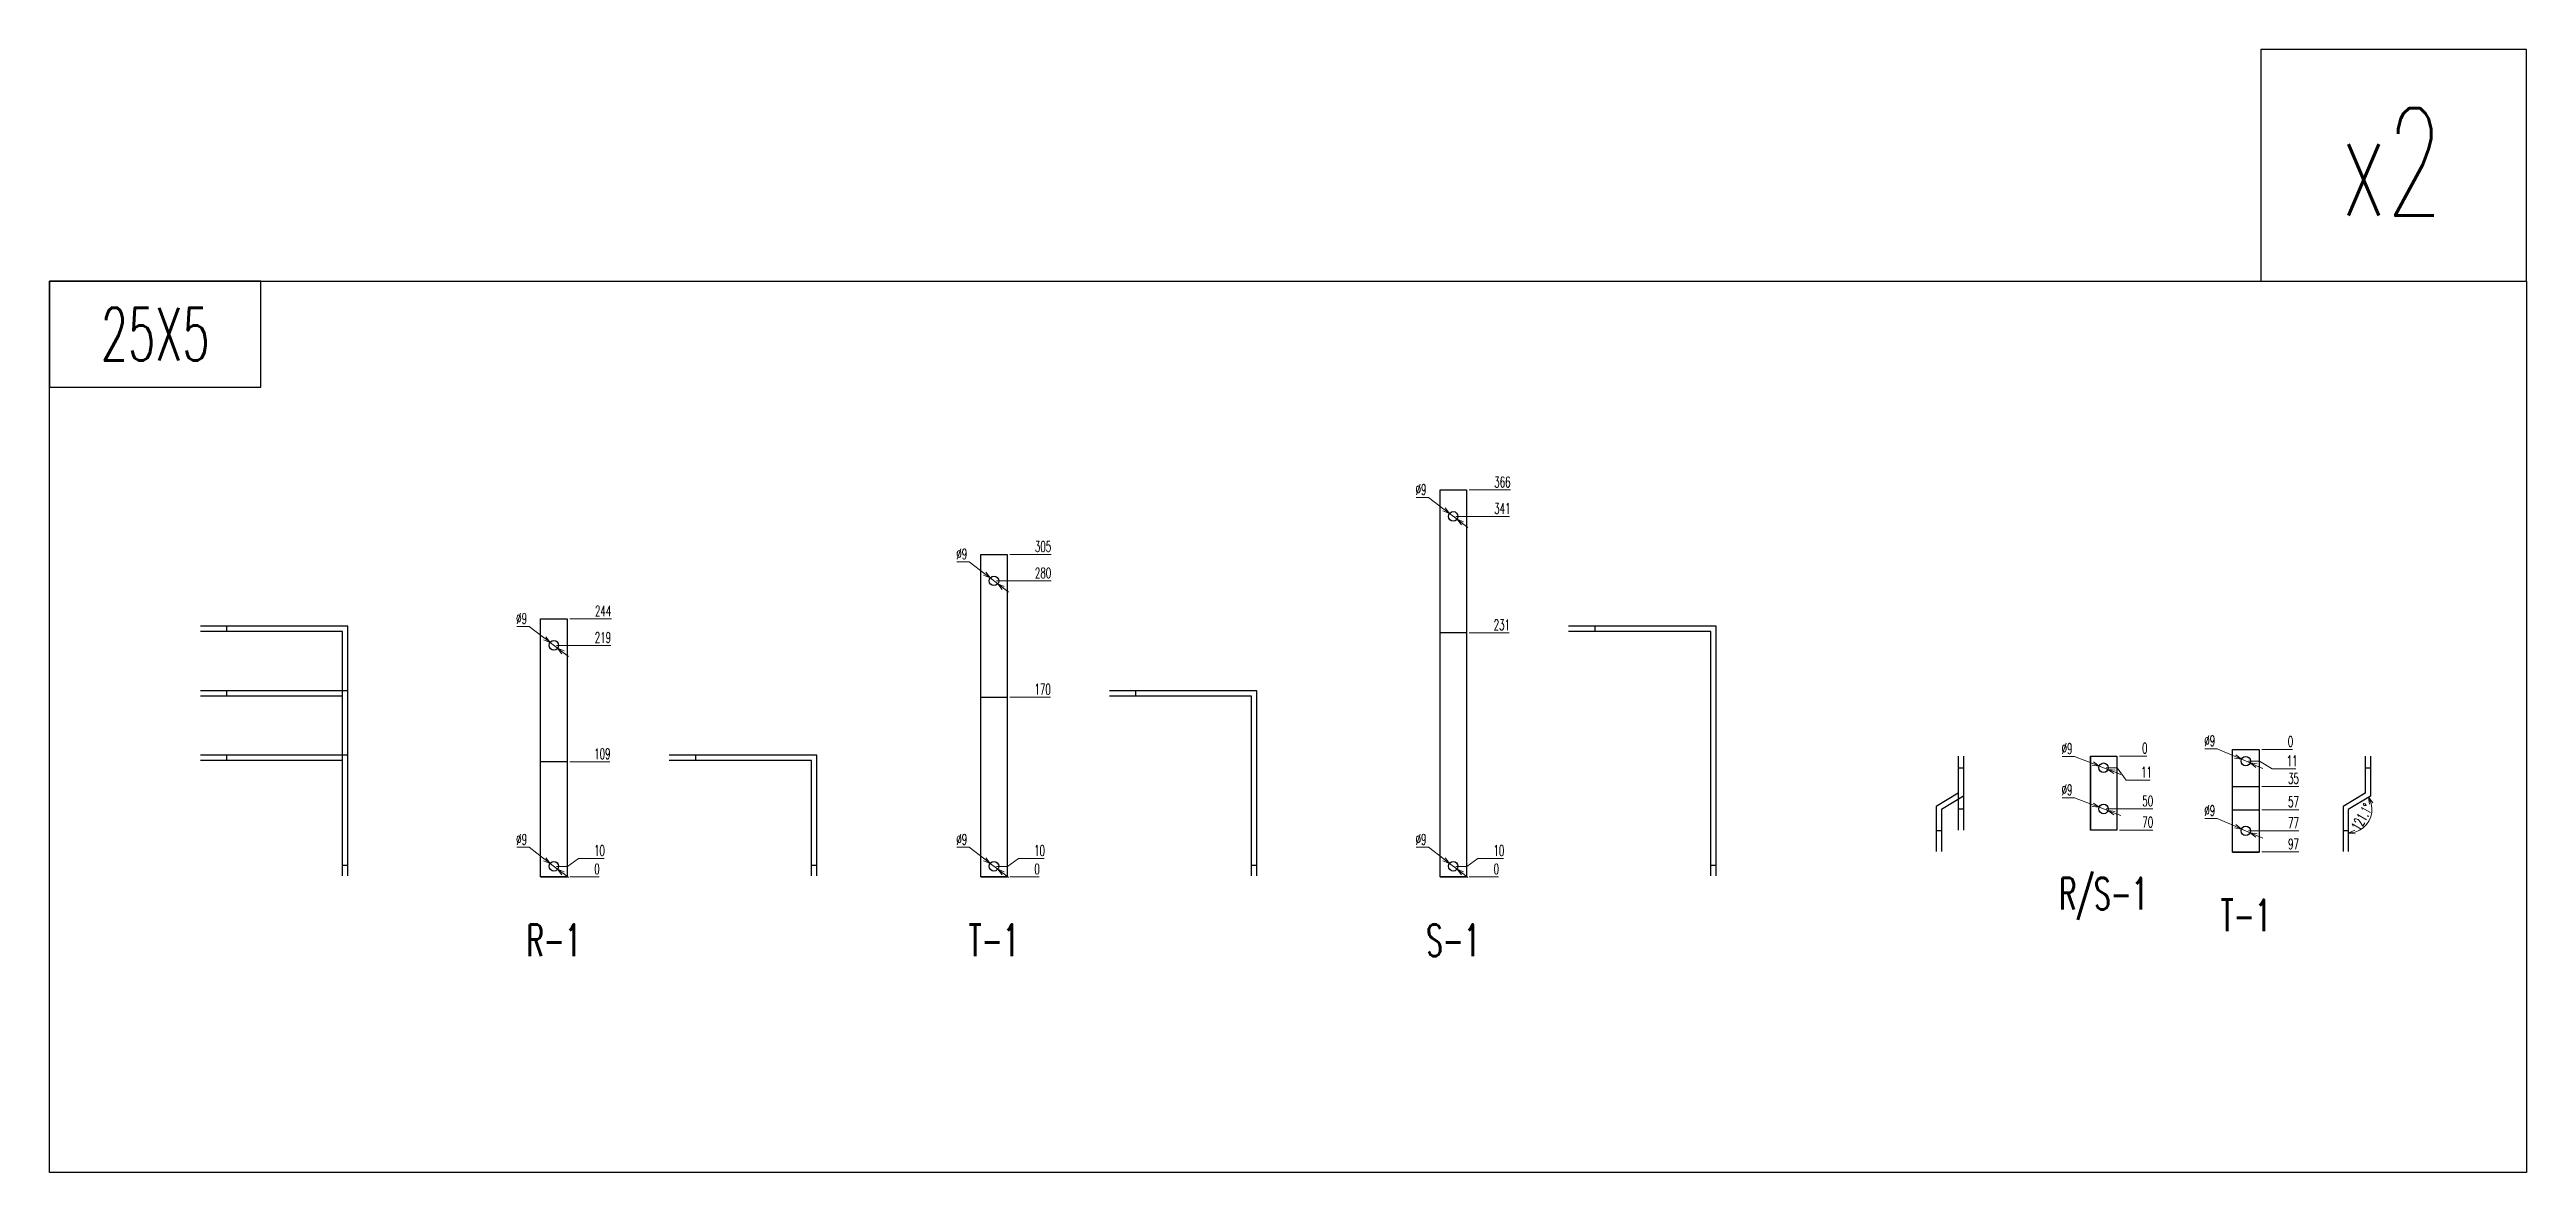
# Model space of a CAD drawing. Header units: millimetres. Extents: x -33730 to 17150, y -76829 to -27437.
# Drawn here: x -2910 to -567, y -66608 to -65546 of the extents above; entities that cross this region are included whole.
import ezdxf
from ezdxf.enums import TextEntityAlignment as Align

# ---------------------------------------------------------------- set-up
doc = ezdxf.new("R2010")
doc.units = ezdxf.units.MM
doc.header["$LTSCALE"] = 3
doc.layers.add('@.VISIBLE', color=7, linetype='Continuous')
doc.styles.add('Ann_w01', font='romans.shx', dxfattribs={"width": 0.6, "bigfont": 'chineset.shx'})
doc.dimstyles.new('Dim 01_SC05', dxfattribs={"dimscale": 5, "dimtxt": 2, "dimasz": 1.3, "dimexe": 0.5, "dimexo": 0.5, "dimgap": 0.5, "dimtad": 1, "dimtoh": 1, "dimdec": 1, "dimzin": 12, "dimdsep": 46, "dimtxsty": 'Ann_w01', "dimblk": 'OPEN30', "dimcen": 1.5, "dimclrd": 6, "dimclre": 6, "dimclrt": 3, "dimadec": 1, "dimazin": 3, "dimtm": 1e-09, "dimtfac": 1, "dimtdec": 1, "dimtmove": 0, "dimatfit": 3, "dimldrblk": 'OPEN30', "dimfxl": 1, "dimtolj": 1, "dimlwd": 20, "dimlwe": 20, "dimarcsym": 0})

msp = doc.modelspace()

# ---------------------------------------------------------------- texts
at = {"color": 1, "style": 'Ann_w01', "width": 0.6}
msp.add_text('25X5', height=50, dxfattribs=at).set_placement((-2809.67, -65815.19), align=Align.MIDDLE_CENTER)
at = {"style": 'Ann_w01', "width": 0.6}
for s, p in [('R/S-1', (-966.57, -66344.31)), ('T-1', (-832.01, -66365.04)), ('R-1', (-2432.57, -66388.55)), ('T-1', (-2016.26, -66388.55)), ('S-1', (-1581.79, -66388.55))]:
    msp.add_text(s, height=30, dxfattribs=at).set_placement(p, align=Align.MIDDLE_CENTER)
at = {"layer": '@.VISIBLE', "color": 2, "style": 'Ann_w01', "width": 0.6}
msp.add_text('x2', height=101.532, dxfattribs=at).set_placement((-694.52, -65652.29), align=Align.MIDDLE_CENTER)

# ---------------------------------------------------------------- blocks, each defined once
blk = doc.blocks.new('*D2205')
at = {"layer": '@.VISIBLE', "color": 6, "lineweight": 20, "transparency": 16777216}
blk.add_line((-2417.6, -66328.6), (-2389.8, -66328.6), dxfattribs=at)
at = {"layer": 'Defpoints', "color": 0, "transparency": 16777216}
for p in [(-2432.6, -66328.6), (-2420.1, -66328.6), (-2396.3, -66328.6)]:
    blk.add_point(p, dxfattribs=at)
at = {"layer": '@.VISIBLE', "color": 3, "transparency": 16777216, "insert": (-2391.8, -66321.1), "char_height": 10, "attachment_point": 5, "style": 'Ann_w01'}
blk.add_mtext('\\A1;0', dxfattribs=at)
blk = doc.blocks.new('_Open30')
at = {"color": 0, "linetype": 'ByBlock', "lineweight": -2}
for p, q in [((-1, 0.27), (0, 0)), ((0, 0), (-1, -0.27)), ((0, 0), (-1, 0))]:
    blk.add_line(p, q, dxfattribs=at)
blk = doc.blocks.new('*D2206')
at = {"layer": '@.VISIBLE', "color": 6, "lineweight": 20, "transparency": 16777216}
for p, q in [((-2430.1, -66318.6), (-2419.6, -66318.6)), ((-2419.6, -66318.6), (-2409.3, -66311.2)), ((-2409.3, -66311.2), (-2385, -66311.2))]:
    blk.add_line(p, q, dxfattribs=at)
at = {"layer": 'Defpoints', "color": 0, "transparency": 16777216}
for p in [(-2432.6, -66318.6), (-2432.6, -66328.6), (-2396.3, -66311.2)]:
    blk.add_point(p, dxfattribs=at)
at = {"layer": '@.VISIBLE', "color": 3, "transparency": 16777216, "insert": (-2389.4, -66303.7), "char_height": 10, "attachment_point": 5, "style": 'Ann_w01'}
blk.add_mtext('\\A1;10', dxfattribs=at)
blk = doc.blocks.new('*D2207')
at = {"layer": '@.VISIBLE', "color": 6, "lineweight": 20, "transparency": 16777216}
blk.add_line((-2417.6, -66219.6), (-2379.5, -66219.6), dxfattribs=at)
at = {"layer": 'Defpoints', "color": 0, "transparency": 16777216}
for p in [(-2420.1, -66219.6), (-2396.3, -66219.6), (-2432.6, -66328.6)]:
    blk.add_point(p, dxfattribs=at)
at = {"layer": '@.VISIBLE', "color": 3, "transparency": 16777216, "insert": (-2386.7, -66212.1), "char_height": 10, "attachment_point": 5, "style": 'Ann_w01'}
blk.add_mtext('\\A1;109', dxfattribs=at)
blk = doc.blocks.new('*D2208')
at = {"layer": '@.VISIBLE', "color": 6, "lineweight": 20, "transparency": 16777216}
blk.add_line((-2430.1, -66109.6), (-2378.7, -66109.6), dxfattribs=at)
at = {"layer": 'Defpoints', "color": 0, "transparency": 16777216}
for p in [(-2432.6, -66109.6), (-2396.3, -66109.6), (-2432.6, -66328.6)]:
    blk.add_point(p, dxfattribs=at)
at = {"layer": '@.VISIBLE', "color": 3, "transparency": 16777216, "insert": (-2386.2, -66102.1), "char_height": 10, "attachment_point": 5, "style": 'Ann_w01'}
blk.add_mtext('\\A1;219', dxfattribs=at)
blk = doc.blocks.new('*D2209')
at = {"layer": '@.VISIBLE', "color": 6, "lineweight": 20, "transparency": 16777216}
blk.add_line((-2417.6, -66084.6), (-2378.1, -66084.6), dxfattribs=at)
at = {"layer": 'Defpoints', "color": 0, "transparency": 16777216}
for p in [(-2420.1, -66084.6), (-2396.3, -66084.6), (-2432.6, -66328.6)]:
    blk.add_point(p, dxfattribs=at)
at = {"layer": '@.VISIBLE', "color": 3, "transparency": 16777216, "insert": (-2386, -66077.1), "char_height": 10, "attachment_point": 5, "style": 'Ann_w01'}
blk.add_mtext('\\A1;244', dxfattribs=at)
blk = doc.blocks.new('*D2210')
at = {"layer": '@.VISIBLE', "color": 6, "lineweight": 20, "transparency": 16777216}
for p, q in [((-2467.6, -66300.6), (-2456, -66300.6)), ((-2456, -66300.6), (-2441.3, -66311.9)), ((-2429, -66321.3), (-2436.1, -66315.8)), ((-2423.8, -66325.2), (-2418.7, -66329.2))]:
    blk.add_line(p, q, dxfattribs=at)
at = {"layer": 'Defpoints', "color": 0, "transparency": 16777216}
for p in [(-2436.1, -66315.8), (-2429, -66321.3)]:
    blk.add_point(p, dxfattribs=at)
at = {"layer": '@.VISIBLE', "color": 6, "lineweight": 20, "transparency": 16777216, "xscale": 6.5, "yscale": 6.5, "zscale": 6.5}
for p, rotation in [((-2436.1, -66315.8), 322.5227353004481), ((-2429, -66321.3), 142.5227353004481)]:
    blk.add_blockref('_Open30', p, dxfattribs=dict(at, rotation=rotation))
at = {"layer": '@.VISIBLE', "color": 3, "transparency": 16777216, "insert": (-2463.1, -66293.1), "char_height": 10, "attachment_point": 5, "style": 'Ann_w01'}
blk.add_mtext('\\A1;∅9', dxfattribs=at)
blk = doc.blocks.new('*D2211')
at = {"layer": '@.VISIBLE', "color": 6, "lineweight": 20, "transparency": 16777216}
for p, q in [((-2467.6, -66091.6), (-2456, -66091.6)), ((-2456, -66091.6), (-2441.3, -66102.9)), ((-2429, -66112.3), (-2436.1, -66106.8)), ((-2423.8, -66116.2), (-2418.7, -66120.2))]:
    blk.add_line(p, q, dxfattribs=at)
at = {"layer": 'Defpoints', "color": 0, "transparency": 16777216}
for p in [(-2436.1, -66106.8), (-2429, -66112.3)]:
    blk.add_point(p, dxfattribs=at)
at = {"layer": '@.VISIBLE', "color": 6, "lineweight": 20, "transparency": 16777216, "xscale": 6.5, "yscale": 6.5, "zscale": 6.5}
for p, rotation in [((-2436.1, -66106.8), 322.5227353004622), ((-2429, -66112.3), 142.5227353004622)]:
    blk.add_blockref('_Open30', p, dxfattribs=dict(at, rotation=rotation))
at = {"layer": '@.VISIBLE', "color": 3, "transparency": 16777216, "insert": (-2463.1, -66084.1), "char_height": 10, "attachment_point": 5, "style": 'Ann_w01'}
blk.add_mtext('\\A1;∅9', dxfattribs=at)
blk = doc.blocks.new('*D2216')
at = {"layer": '@.VISIBLE', "color": 6, "lineweight": 20, "transparency": 16777216}
blk.add_line((-2001.3, -66328.6), (-1973.5, -66328.6), dxfattribs=at)
at = {"layer": 'Defpoints', "color": 0, "transparency": 16777216}
for p in [(-2016.3, -66328.6), (-2003.8, -66328.6), (-1980, -66328.6)]:
    blk.add_point(p, dxfattribs=at)
at = {"layer": '@.VISIBLE', "color": 3, "transparency": 16777216, "insert": (-1975.5, -66321.1), "char_height": 10, "attachment_point": 5, "style": 'Ann_w01'}
blk.add_mtext('\\A1;0', dxfattribs=at)
blk = doc.blocks.new('*D2217')
at = {"layer": '@.VISIBLE', "color": 6, "lineweight": 20, "transparency": 16777216}
for p, q in [((-2013.8, -66318.6), (-2003.3, -66318.6)), ((-2003.3, -66318.6), (-1993, -66311.2)), ((-1993, -66311.2), (-1968.7, -66311.2))]:
    blk.add_line(p, q, dxfattribs=at)
at = {"layer": 'Defpoints', "color": 0, "transparency": 16777216}
for p in [(-2016.3, -66318.6), (-2016.3, -66328.6), (-1980, -66311.2)]:
    blk.add_point(p, dxfattribs=at)
at = {"layer": '@.VISIBLE', "color": 3, "transparency": 16777216, "insert": (-1973.1, -66303.7), "char_height": 10, "attachment_point": 5, "style": 'Ann_w01'}
blk.add_mtext('\\A1;10', dxfattribs=at)
blk = doc.blocks.new('*D2218')
at = {"layer": '@.VISIBLE', "color": 6, "lineweight": 20, "transparency": 16777216}
blk.add_line((-2001.3, -66158.6), (-1962.9, -66158.6), dxfattribs=at)
at = {"layer": 'Defpoints', "color": 0, "transparency": 16777216}
for p in [(-2003.8, -66158.6), (-1980, -66158.6), (-2016.3, -66328.6)]:
    blk.add_point(p, dxfattribs=at)
at = {"layer": '@.VISIBLE', "color": 3, "transparency": 16777216, "insert": (-1970.2, -66151.1), "char_height": 10, "attachment_point": 5, "style": 'Ann_w01'}
blk.add_mtext('\\A1;170', dxfattribs=at)
blk = doc.blocks.new('*D2219')
at = {"layer": '@.VISIBLE', "color": 6, "lineweight": 20, "transparency": 16777216}
blk.add_line((-2013.8, -66048.6), (-1962.1, -66048.6), dxfattribs=at)
at = {"layer": 'Defpoints', "color": 0, "transparency": 16777216}
for p in [(-2016.3, -66048.6), (-1980, -66048.6), (-2016.3, -66328.6)]:
    blk.add_point(p, dxfattribs=at)
at = {"layer": '@.VISIBLE', "color": 3, "transparency": 16777216, "insert": (-1969.8, -66041.1), "char_height": 10, "attachment_point": 5, "style": 'Ann_w01'}
blk.add_mtext('\\A1;280', dxfattribs=at)
blk = doc.blocks.new('*D2220')
at = {"layer": '@.VISIBLE', "color": 6, "lineweight": 20, "transparency": 16777216}
blk.add_line((-2001.3, -66023.6), (-1962.1, -66023.6), dxfattribs=at)
at = {"layer": 'Defpoints', "color": 0, "transparency": 16777216}
for p in [(-2003.8, -66023.6), (-1980, -66023.6), (-2016.3, -66328.6)]:
    blk.add_point(p, dxfattribs=at)
at = {"layer": '@.VISIBLE', "color": 3, "transparency": 16777216, "insert": (-1969.8, -66016.1), "char_height": 10, "attachment_point": 5, "style": 'Ann_w01'}
blk.add_mtext('\\A1;305', dxfattribs=at)
blk = doc.blocks.new('*D2221')
at = {"layer": '@.VISIBLE', "color": 6, "lineweight": 20, "transparency": 16777216}
for p, q in [((-2051.3, -66300.6), (-2039.7, -66300.6)), ((-2039.7, -66300.6), (-2025, -66311.9)), ((-2012.7, -66321.3), (-2019.8, -66315.8)), ((-2007.5, -66325.2), (-2002.4, -66329.2))]:
    blk.add_line(p, q, dxfattribs=at)
at = {"layer": 'Defpoints', "color": 0, "transparency": 16777216}
for p in [(-2019.8, -66315.8), (-2012.7, -66321.3)]:
    blk.add_point(p, dxfattribs=at)
at = {"layer": '@.VISIBLE', "color": 6, "lineweight": 20, "transparency": 16777216, "xscale": 6.5, "yscale": 6.5, "zscale": 6.5}
for p, rotation in [((-2019.8, -66315.8), 322.5227353003213), ((-2012.7, -66321.3), 142.5227353003213)]:
    blk.add_blockref('_Open30', p, dxfattribs=dict(at, rotation=rotation))
at = {"layer": '@.VISIBLE', "color": 3, "transparency": 16777216, "insert": (-2046.7, -66293.1), "char_height": 10, "attachment_point": 5, "style": 'Ann_w01'}
blk.add_mtext('\\A1;∅9', dxfattribs=at)
blk = doc.blocks.new('*D2222')
at = {"layer": '@.VISIBLE', "color": 6, "lineweight": 20, "transparency": 16777216}
for p, q in [((-2051.3, -66030.6), (-2039.7, -66030.6)), ((-2039.7, -66030.6), (-2025, -66041.9)), ((-2012.7, -66051.3), (-2019.8, -66045.8)), ((-2007.5, -66055.2), (-2002.4, -66059.2))]:
    blk.add_line(p, q, dxfattribs=at)
at = {"layer": 'Defpoints', "color": 0, "transparency": 16777216}
for p in [(-2019.8, -66045.8), (-2012.7, -66051.3)]:
    blk.add_point(p, dxfattribs=at)
at = {"layer": '@.VISIBLE', "color": 6, "lineweight": 20, "transparency": 16777216, "xscale": 6.5, "yscale": 6.5, "zscale": 6.5}
for p, rotation in [((-2019.8, -66045.8), 322.5227353003464), ((-2012.7, -66051.3), 142.5227353003464)]:
    blk.add_blockref('_Open30', p, dxfattribs=dict(at, rotation=rotation))
at = {"layer": '@.VISIBLE', "color": 3, "transparency": 16777216, "insert": (-2046.7, -66023.1), "char_height": 10, "attachment_point": 5, "style": 'Ann_w01'}
blk.add_mtext('\\A1;∅9', dxfattribs=at)
blk = doc.blocks.new('*D2227')
at = {"layer": '@.VISIBLE', "color": 6, "lineweight": 20, "transparency": 16777216}
blk.add_line((-1566.8, -66328.6), (-1539, -66328.6), dxfattribs=at)
at = {"layer": 'Defpoints', "color": 0, "transparency": 16777216}
for p in [(-1581.8, -66328.6), (-1569.3, -66328.6), (-1545.5, -66328.6)]:
    blk.add_point(p, dxfattribs=at)
at = {"layer": '@.VISIBLE', "color": 3, "transparency": 16777216, "insert": (-1541, -66321.1), "char_height": 10, "attachment_point": 5, "style": 'Ann_w01'}
blk.add_mtext('\\A1;0', dxfattribs=at)
blk = doc.blocks.new('*D2228')
at = {"layer": '@.VISIBLE', "color": 6, "lineweight": 20, "transparency": 16777216}
for p, q in [((-1579.3, -66318.6), (-1568.8, -66318.6)), ((-1568.8, -66318.6), (-1558.5, -66311.2)), ((-1558.5, -66311.2), (-1534.2, -66311.2))]:
    blk.add_line(p, q, dxfattribs=at)
at = {"layer": 'Defpoints', "color": 0, "transparency": 16777216}
for p in [(-1581.8, -66318.6), (-1581.8, -66328.6), (-1545.5, -66311.2)]:
    blk.add_point(p, dxfattribs=at)
at = {"layer": '@.VISIBLE', "color": 3, "transparency": 16777216, "insert": (-1538.6, -66303.7), "char_height": 10, "attachment_point": 5, "style": 'Ann_w01'}
blk.add_mtext('\\A1;10', dxfattribs=at)
blk = doc.blocks.new('*D2229')
at = {"layer": '@.VISIBLE', "color": 6, "lineweight": 20, "transparency": 16777216}
blk.add_line((-1566.8, -66097.6), (-1528.9, -66097.6), dxfattribs=at)
at = {"layer": 'Defpoints', "color": 0, "transparency": 16777216}
for p in [(-1569.3, -66097.6), (-1545.1, -66097.6), (-1581.8, -66328.6)]:
    blk.add_point(p, dxfattribs=at)
at = {"layer": '@.VISIBLE', "color": 3, "transparency": 16777216, "insert": (-1535.8, -66090.1), "char_height": 10, "attachment_point": 5, "style": 'Ann_w01'}
blk.add_mtext('\\A1;231', dxfattribs=at)
blk = doc.blocks.new('*D2230')
at = {"layer": '@.VISIBLE', "color": 6, "lineweight": 20, "transparency": 16777216}
blk.add_line((-1579.3, -65987.6), (-1528.5, -65987.6), dxfattribs=at)
at = {"layer": 'Defpoints', "color": 0, "transparency": 16777216}
for p in [(-1581.8, -65987.6), (-1544.7, -65987.6), (-1581.8, -66328.6)]:
    blk.add_point(p, dxfattribs=at)
at = {"layer": '@.VISIBLE', "color": 3, "transparency": 16777216, "insert": (-1535.3, -65980.1), "char_height": 10, "attachment_point": 5, "style": 'Ann_w01'}
blk.add_mtext('\\A1;341', dxfattribs=at)
blk = doc.blocks.new('*D2231')
at = {"layer": '@.VISIBLE', "color": 6, "lineweight": 20, "transparency": 16777216}
blk.add_line((-1566.8, -65962.6), (-1527.6, -65962.6), dxfattribs=at)
at = {"layer": 'Defpoints', "color": 0, "transparency": 16777216}
for p in [(-1569.3, -65962.6), (-1545.5, -65962.6), (-1581.8, -66328.6)]:
    blk.add_point(p, dxfattribs=at)
at = {"layer": '@.VISIBLE', "color": 3, "transparency": 16777216, "insert": (-1535.3, -65955.1), "char_height": 10, "attachment_point": 5, "style": 'Ann_w01'}
blk.add_mtext('\\A1;366', dxfattribs=at)
blk = doc.blocks.new('*D2232')
at = {"layer": '@.VISIBLE', "color": 6, "lineweight": 20, "transparency": 16777216}
for p, q in [((-1616.8, -66300.6), (-1605.2, -66300.6)), ((-1605.2, -66300.6), (-1590.5, -66311.9)), ((-1578.2, -66321.3), (-1585.4, -66315.8)), ((-1573.1, -66325.2), (-1567.9, -66329.2))]:
    blk.add_line(p, q, dxfattribs=at)
at = {"layer": 'Defpoints', "color": 0, "transparency": 16777216}
for p in [(-1585.4, -66315.8), (-1578.2, -66321.3)]:
    blk.add_point(p, dxfattribs=at)
at = {"layer": '@.VISIBLE', "color": 6, "lineweight": 20, "transparency": 16777216, "xscale": 6.5, "yscale": 6.5, "zscale": 6.5}
for p, rotation in [((-1585.4, -66315.8), 322.5227353006062), ((-1578.2, -66321.3), 142.5227353006062)]:
    blk.add_blockref('_Open30', p, dxfattribs=dict(at, rotation=rotation))
at = {"layer": '@.VISIBLE', "color": 3, "transparency": 16777216, "insert": (-1612.3, -66293.1), "char_height": 10, "attachment_point": 5, "style": 'Ann_w01'}
blk.add_mtext('\\A1;∅9', dxfattribs=at)
blk = doc.blocks.new('*D2233')
at = {"layer": '@.VISIBLE', "color": 6, "lineweight": 20, "transparency": 16777216}
for p, q in [((-1616.8, -65969.6), (-1605.2, -65969.6)), ((-1605.2, -65969.6), (-1590.5, -65980.9)), ((-1578.2, -65990.3), (-1585.4, -65984.8)), ((-1573.1, -65994.2), (-1567.9, -65998.2))]:
    blk.add_line(p, q, dxfattribs=at)
at = {"layer": 'Defpoints', "color": 0, "transparency": 16777216}
for p in [(-1585.4, -65984.8), (-1578.2, -65990.3)]:
    blk.add_point(p, dxfattribs=at)
at = {"layer": '@.VISIBLE', "color": 6, "lineweight": 20, "transparency": 16777216, "xscale": 6.5, "yscale": 6.5, "zscale": 6.5}
for p, rotation in [((-1585.4, -65984.8), 322.5227353003887), ((-1578.2, -65990.3), 142.5227353003887)]:
    blk.add_blockref('_Open30', p, dxfattribs=dict(at, rotation=rotation))
at = {"layer": '@.VISIBLE', "color": 3, "transparency": 16777216, "insert": (-1612.3, -65962.1), "char_height": 10, "attachment_point": 5, "style": 'Ann_w01'}
blk.add_mtext('\\A1;∅9', dxfattribs=at)
blk = doc.blocks.new('*D2234')
at = {"layer": '@.VISIBLE', "color": 6, "lineweight": 20, "transparency": 16777216}
blk.add_line((-951.6, -66284.3), (-919.9, -66284.3), dxfattribs=at)
at = {"layer": 'Defpoints', "color": 0, "transparency": 16777216}
for p in [(-966.6, -66214.3), (-954.1, -66284.3), (-932.1, -66284.3)]:
    blk.add_point(p, dxfattribs=at)
at = {"layer": '@.VISIBLE', "color": 3, "transparency": 16777216, "insert": (-924.8, -66276.8), "char_height": 10, "attachment_point": 5, "style": 'Ann_w01'}
blk.add_mtext('\\A1;70', dxfattribs=at)
blk = doc.blocks.new('*D2235')
at = {"layer": '@.VISIBLE', "color": 6, "lineweight": 20, "transparency": 16777216}
blk.add_line((-964.1, -66264.3), (-919.9, -66264.3), dxfattribs=at)
at = {"layer": 'Defpoints', "color": 0, "transparency": 16777216}
for p in [(-966.6, -66214.3), (-966.6, -66264.3), (-932.1, -66264.3)]:
    blk.add_point(p, dxfattribs=at)
at = {"layer": '@.VISIBLE', "color": 3, "transparency": 16777216, "insert": (-924.8, -66256.8), "char_height": 10, "attachment_point": 5, "style": 'Ann_w01'}
blk.add_mtext('\\A1;50', dxfattribs=at)
blk = doc.blocks.new('*D2236')
at = {"layer": '@.VISIBLE', "color": 6, "lineweight": 20, "transparency": 16777216}
for p, q in [((-964.1, -66225.3), (-953.6, -66225.3)), ((-953.6, -66225.3), (-945.1, -66237)), ((-945.1, -66237), (-922.5, -66237))]:
    blk.add_line(p, q, dxfattribs=at)
at = {"layer": 'Defpoints', "color": 0, "transparency": 16777216}
for p in [(-966.6, -66214.3), (-966.6, -66225.3), (-932.1, -66237)]:
    blk.add_point(p, dxfattribs=at)
at = {"layer": '@.VISIBLE', "color": 3, "transparency": 16777216, "insert": (-926, -66229.5), "char_height": 10, "attachment_point": 5, "style": 'Ann_w01'}
blk.add_mtext('\\A1;11', dxfattribs=at)
blk = doc.blocks.new('*D2237')
at = {"layer": '@.VISIBLE', "color": 6, "lineweight": 20, "transparency": 16777216}
blk.add_line((-951.6, -66214.3), (-925.6, -66214.3), dxfattribs=at)
at = {"layer": 'Defpoints', "color": 0, "transparency": 16777216}
for p in [(-966.6, -66214.3), (-954.1, -66214.3), (-932.1, -66214.3)]:
    blk.add_point(p, dxfattribs=at)
at = {"layer": '@.VISIBLE', "color": 3, "transparency": 16777216, "insert": (-927.6, -66206.8), "char_height": 10, "attachment_point": 5, "style": 'Ann_w01'}
blk.add_mtext('\\A1;0', dxfattribs=at)
blk = doc.blocks.new('*D2238')
at = {"layer": '@.VISIBLE', "color": 6, "lineweight": 20, "transparency": 16777216}
for p, q in [((-1005.7, -66253.7), (-994.1, -66253.7)), ((-994.1, -66253.7), (-976.8, -66260.4)), ((-962.4, -66265.9), (-970.8, -66262.7)), ((-956.3, -66268.2), (-950.2, -66270.6))]:
    blk.add_line(p, q, dxfattribs=at)
at = {"layer": 'Defpoints', "color": 0, "transparency": 16777216}
for p in [(-970.8, -66262.7), (-962.4, -66265.9)]:
    blk.add_point(p, dxfattribs=at)
at = {"layer": '@.VISIBLE', "color": 6, "lineweight": 20, "transparency": 16777216, "xscale": 6.5, "yscale": 6.5, "zscale": 6.5}
for p, rotation in [((-970.8, -66262.7), 338.9889066487736), ((-962.4, -66265.9), 158.9889066487736)]:
    blk.add_blockref('_Open30', p, dxfattribs=dict(at, rotation=rotation))
at = {"layer": '@.VISIBLE', "color": 3, "transparency": 16777216, "insert": (-1001.2, -66246.2), "char_height": 10, "attachment_point": 5, "style": 'Ann_w01'}
blk.add_mtext('\\A1;∅9', dxfattribs=at)
blk = doc.blocks.new('*D2239')
at = {"layer": '@.VISIBLE', "color": 6, "lineweight": 20, "transparency": 16777216}
for p, q in [((-1005.7, -66214.7), (-994.1, -66214.7)), ((-994.1, -66214.7), (-976.8, -66221.4)), ((-962.4, -66226.9), (-970.8, -66223.7)), ((-956.3, -66229.2), (-950.2, -66231.6))]:
    blk.add_line(p, q, dxfattribs=at)
at = {"layer": 'Defpoints', "color": 0, "transparency": 16777216}
for p in [(-970.8, -66223.7), (-962.4, -66226.9)]:
    blk.add_point(p, dxfattribs=at)
at = {"layer": '@.VISIBLE', "color": 6, "lineweight": 20, "transparency": 16777216, "xscale": 6.5, "yscale": 6.5, "zscale": 6.5}
for p, rotation in [((-970.8, -66223.7), 338.9889066489881), ((-962.4, -66226.9), 158.9889066489881)]:
    blk.add_blockref('_Open30', p, dxfattribs=dict(at, rotation=rotation))
at = {"layer": '@.VISIBLE', "color": 3, "transparency": 16777216, "insert": (-1001.2, -66207.2), "char_height": 10, "attachment_point": 5, "style": 'Ann_w01'}
blk.add_mtext('\\A1;∅9', dxfattribs=at)
blk = doc.blocks.new('*D2242')
at = {"layer": '@.VISIBLE', "color": 6, "lineweight": 20, "transparency": 16777216}
blk.add_line((-817, -66305), (-782, -66305), dxfattribs=at)
at = {"layer": 'Defpoints', "color": 0, "transparency": 16777216}
for p in [(-832, -66208), (-819.5, -66305), (-794.2, -66305)]:
    blk.add_point(p, dxfattribs=at)
at = {"layer": '@.VISIBLE', "color": 3, "transparency": 16777216, "insert": (-786.9, -66297.5), "char_height": 10, "attachment_point": 5, "style": 'Ann_w01'}
blk.add_mtext('\\A1;97', dxfattribs=at)
blk = doc.blocks.new('*D2243')
at = {"layer": '@.VISIBLE', "color": 6, "lineweight": 20, "transparency": 16777216}
blk.add_line((-829.5, -66285), (-782, -66285), dxfattribs=at)
at = {"layer": 'Defpoints', "color": 0, "transparency": 16777216}
for p in [(-832, -66208), (-832, -66285), (-794.2, -66285)]:
    blk.add_point(p, dxfattribs=at)
at = {"layer": '@.VISIBLE', "color": 3, "transparency": 16777216, "insert": (-786.9, -66277.5), "char_height": 10, "attachment_point": 5, "style": 'Ann_w01'}
blk.add_mtext('\\A1;77', dxfattribs=at)
blk = doc.blocks.new('*D2244')
at = {"layer": '@.VISIBLE', "color": 6, "lineweight": 20, "transparency": 16777216}
blk.add_line((-817, -66265), (-782, -66265), dxfattribs=at)
at = {"layer": 'Defpoints', "color": 0, "transparency": 16777216}
for p in [(-832, -66208), (-819.5, -66265), (-794.2, -66265)]:
    blk.add_point(p, dxfattribs=at)
at = {"layer": '@.VISIBLE', "color": 3, "transparency": 16777216, "insert": (-786.9, -66257.5), "char_height": 10, "attachment_point": 5, "style": 'Ann_w01'}
blk.add_mtext('\\A1;57', dxfattribs=at)
blk = doc.blocks.new('*D2245')
at = {"layer": '@.VISIBLE', "color": 6, "lineweight": 20, "transparency": 16777216}
blk.add_line((-817, -66243), (-782, -66243), dxfattribs=at)
at = {"layer": 'Defpoints', "color": 0, "transparency": 16777216}
for p in [(-832, -66208), (-819.5, -66243), (-794.2, -66243)]:
    blk.add_point(p, dxfattribs=at)
at = {"layer": '@.VISIBLE', "color": 3, "transparency": 16777216, "insert": (-786.9, -66235.5), "char_height": 10, "attachment_point": 5, "style": 'Ann_w01'}
blk.add_mtext('\\A1;35', dxfattribs=at)
blk = doc.blocks.new('*D2246')
at = {"layer": '@.VISIBLE', "color": 6, "lineweight": 20, "transparency": 16777216}
for p, q in [((-829.5, -66219), (-819, -66219)), ((-819, -66219), (-807.2, -66226.4)), ((-807.2, -66226.4), (-784.6, -66226.4))]:
    blk.add_line(p, q, dxfattribs=at)
at = {"layer": 'Defpoints', "color": 0, "transparency": 16777216}
for p in [(-832, -66208), (-832, -66219), (-794.2, -66226.4)]:
    blk.add_point(p, dxfattribs=at)
at = {"layer": '@.VISIBLE', "color": 3, "transparency": 16777216, "insert": (-788.2, -66218.9), "char_height": 10, "attachment_point": 5, "style": 'Ann_w01'}
blk.add_mtext('\\A1;11', dxfattribs=at)
blk = doc.blocks.new('*D2247')
at = {"layer": '@.VISIBLE', "color": 6, "lineweight": 20, "transparency": 16777216}
blk.add_line((-817, -66208), (-787.7, -66208), dxfattribs=at)
at = {"layer": 'Defpoints', "color": 0, "transparency": 16777216}
for p in [(-832, -66208), (-819.5, -66208), (-794.2, -66208)]:
    blk.add_point(p, dxfattribs=at)
at = {"layer": '@.VISIBLE', "color": 3, "transparency": 16777216, "insert": (-789.7, -66200.5), "char_height": 10, "attachment_point": 5, "style": 'Ann_w01'}
blk.add_mtext('\\A1;0', dxfattribs=at)
blk = doc.blocks.new('*D2248')
at = {"layer": '@.VISIBLE', "color": 6, "lineweight": 20, "transparency": 16777216}
for p, q in [((-870.7, -66273.3), (-859.1, -66273.3)), ((-859.1, -66273.3), (-842.1, -66280.7)), ((-827.9, -66286.8), (-836.1, -66283.3)), ((-821.9, -66289.4), (-816, -66292))]:
    blk.add_line(p, q, dxfattribs=at)
at = {"layer": 'Defpoints', "color": 0, "transparency": 16777216}
for p in [(-836.1, -66283.3), (-827.9, -66286.8)]:
    blk.add_point(p, dxfattribs=at)
at = {"layer": '@.VISIBLE', "color": 6, "lineweight": 20, "transparency": 16777216, "xscale": 6.5, "yscale": 6.5, "zscale": 6.5}
for p, rotation in [((-836.1, -66283.3), 336.5623810435248), ((-827.9, -66286.8), 156.5623810435248)]:
    blk.add_blockref('_Open30', p, dxfattribs=dict(at, rotation=rotation))
at = {"layer": '@.VISIBLE', "color": 3, "transparency": 16777216, "insert": (-866.1, -66265.8), "char_height": 10, "attachment_point": 5, "style": 'Ann_w01'}
blk.add_mtext('\\A1;∅9', dxfattribs=at)
blk = doc.blocks.new('*D2249')
at = {"layer": '@.VISIBLE', "color": 6, "lineweight": 20, "transparency": 16777216}
for p, q in [((-870.7, -66207.3), (-859.1, -66207.3)), ((-859.1, -66207.3), (-842.1, -66214.7)), ((-827.9, -66220.8), (-836.1, -66217.3)), ((-821.9, -66223.4), (-816, -66226))]:
    blk.add_line(p, q, dxfattribs=at)
at = {"layer": 'Defpoints', "color": 0, "transparency": 16777216}
for p in [(-836.1, -66217.3), (-827.9, -66220.8)]:
    blk.add_point(p, dxfattribs=at)
at = {"layer": '@.VISIBLE', "color": 6, "lineweight": 20, "transparency": 16777216, "xscale": 6.5, "yscale": 6.5, "zscale": 6.5}
for p, rotation in [((-836.1, -66217.3), 336.562381043619), ((-827.9, -66220.8), 156.562381043619)]:
    blk.add_blockref('_Open30', p, dxfattribs=dict(at, rotation=rotation))
at = {"layer": '@.VISIBLE', "color": 3, "transparency": 16777216, "insert": (-866.1, -66199.8), "char_height": 10, "attachment_point": 5, "style": 'Ann_w01'}
blk.add_mtext('\\A1;∅9', dxfattribs=at)
blk = doc.blocks.new('*D2252')
at = {"layer": '@.VISIBLE', "color": 6, "lineweight": 20, "transparency": 16777216}
blk.add_arc((-735.1, -66264.7), 22.4, 286.7092, 14.3808, dxfattribs=at)
at = {"layer": 'Defpoints', "color": 0, "transparency": 16777216}
for p in [(-714.2, -66252.1), (-735.1, -66264.7), (-735.1, -66264.7), (-720.6, -66281.8), (-735.1, -66304.7)]:
    blk.add_point(p, dxfattribs=at)
at = {"layer": '@.VISIBLE', "color": 6, "lineweight": 20, "transparency": 16777216, "xscale": 6.5, "yscale": 6.5, "zscale": 6.5}
for p, rotation in [((-715.9, -66253.2), 112.7354394270033), ((-735.1, -66287.1), 188.3545905663937)]:
    blk.add_blockref('_Open30', p, dxfattribs=dict(at, rotation=rotation))
at = {"layer": '@.VISIBLE', "color": 3, "transparency": 16777216, "insert": (-722.1, -66272), "char_height": 10, "attachment_point": 5, "rotation": 60.545, "style": 'Ann_w01'}
blk.add_mtext('\\A1;121.1°', dxfattribs=at)

# ---------------------------------------------------------------- dimensions: what is measured, and where the dimension line sits
at = {"layer": '@.VISIBLE', "color": 2}
for p1, p2, picture, middle in [((-1578.22, -65990.29), (-1585.36, -65984.81), '*D2233', (-1612.28, -65969.6)), ((-1578.22, -66321.29), (-1585.36, -66315.81), '*D2232', (-1612.28, -66300.6))]:
    dim = msp.add_diameter_dim_2p(p1=p1, p2=p2, dimstyle='Dim 01_SC05', dxfattribs=at)
    dim.commit()
    dim.dimension.update_dxf_attribs({"geometry": picture, "text_midpoint": middle, "dimtype": 163})
for feature_location, offset, origin, picture, middle in [((-1569.29, -65962.55), (23.75, 0), (-1581.79, -66328.55), '*D2231', (-1535.33, -65955.05)), ((-1581.79, -65987.55), (37.11, 0), (-1581.79, -66328.55), '*D2230', (-1535.33, -65980.05)), ((-1569.29, -66097.55), (24.18, 0), (-1581.79, -66328.55), '*D2229', (-1535.76, -66090.05)), ((-1581.79, -66318.55), (36.25, 7.37), (-1581.79, -66328.55), '*D2228', (-1538.61, -66303.68)), ((-1569.29345938, -66328.55125358), (23.75263287, 0), (-1581.79345938, -66328.55125358), '*D2227', (-1541.04082651, -66321.05125358))]:
    dim = msp.add_ordinate_dim(feature_location=feature_location, offset=offset, dtype=0, origin=origin, dimstyle='Dim 01_SC05', dxfattribs=at)
    dim.commit()
    dim.dimension.update_dxf_attribs({"geometry": picture, "text_midpoint": middle})
at = {"layer": '@.VISIBLE', "color": 4}
for p1, p2, picture, middle in [((-2012.69, -66051.29), (-2019.84, -66045.81), '*D2222', (-2046.75, -66030.6)), ((-2012.69, -66321.29), (-2019.84, -66315.81), '*D2221', (-2046.75, -66300.6))]:
    dim = msp.add_diameter_dim_2p(p1=p1, p2=p2, dimstyle='Dim 01_SC05', dxfattribs=at)
    dim.commit()
    dim.dimension.update_dxf_attribs({"geometry": picture, "text_midpoint": middle, "dimtype": 163})
for feature_location, offset, origin, picture, middle in [((-2003.76, -66023.55), (23.75, 0), (-2016.26, -66328.55), '*D2220', (-1969.8, -66016.05)), ((-2016.26, -66048.55), (36.25, 0), (-2016.26, -66328.55), '*D2219', (-1969.8, -66041.05)), ((-2003.76, -66158.55), (23.75, 0), (-2016.26, -66328.55), '*D2218', (-1970.23, -66151.05)), ((-2016.26, -66318.55), (36.25, 7.37), (-2016.26, -66328.55), '*D2217', (-1973.08, -66303.68)), ((-2003.76482373, -66328.55125358), (23.75263287, 0), (-2016.26482373, -66328.55125358), '*D2216', (-1975.51219086, -66321.05125358))]:
    dim = msp.add_ordinate_dim(feature_location=feature_location, offset=offset, dtype=0, origin=origin, dimstyle='Dim 01_SC05', dxfattribs=at)
    dim.commit()
    dim.dimension.update_dxf_attribs({"geometry": picture, "text_midpoint": middle})
at = {"layer": '@.VISIBLE'}
for feature_location, offset, origin, picture, middle in [((-2420.07, -66084.55), (23.75, 0), (-2432.57, -66328.55), '*D2209', (-2385.96, -66077.05)), ((-2432.57, -66109.55), (36.25, 0), (-2432.57, -66328.55), '*D2208', (-2386.25, -66102.05)), ((-819.51152521, -66208.04186227), (25.28054486, 0), (-832.01152521, -66208.04186227), '*D2247', (-789.73098035, -66200.54186227)), ((-2420.07, -66219.55), (23.75, 0), (-2432.57, -66328.55), '*D2207', (-2386.67, -66212.05)), ((-954.06738863, -66214.30501235), (21.95498292, 0), (-966.56738863, -66214.30501235), '*D2237', (-927.61240571, -66206.80501235)), ((-954.07, -66284.31), (21.95, 0), (-966.57, -66214.31), '*D2234', (-924.76, -66276.81)), ((-966.57, -66264.31), (34.45, 0), (-966.57, -66214.31), '*D2235', (-924.76, -66256.81)), ((-966.57, -66225.31), (34.45, -11.65), (-966.57, -66214.31), '*D2236', (-926.04, -66229.46)), ((-819.51, -66305.04), (25.28, 0), (-832.01, -66208.04), '*D2242', (-786.87, -66297.54)), ((-832.01, -66285.04), (37.78, 0), (-832.01, -66208.04), '*D2243', (-786.87, -66277.54)), ((-819.51, -66265.04), (25.28, 0), (-832.01, -66208.04), '*D2244', (-786.87, -66257.54)), ((-819.51, -66243.04), (25.28, 0), (-832.01, -66208.04), '*D2245', (-786.87, -66235.54)), ((-832.01, -66219.04), (37.78, -7.39), (-832.01, -66208.04), '*D2246', (-788.16, -66218.93)), ((-2432.57, -66318.55), (36.25, 7.37), (-2432.57, -66328.55), '*D2206', (-2389.39, -66303.68)), ((-2420.06970463, -66328.55125358), (23.75263287, 0), (-2432.56970463, -66328.55125358), '*D2205', (-2391.81707176, -66321.05125358))]:
    dim = msp.add_ordinate_dim(feature_location=feature_location, offset=offset, dtype=0, origin=origin, dimstyle='Dim 01_SC05', dxfattribs=at)
    dim.commit()
    dim.dimension.update_dxf_attribs({"geometry": picture, "text_midpoint": middle})
for p1, p2, picture, middle in [((-2429, -66112.29), (-2436.14, -66106.81), '*D2211', (-2463.05, -66091.6)), ((-827.88, -66220.83), (-836.14, -66217.25), '*D2249', (-866.15, -66207.31)), ((-962.37, -66226.92), (-970.77, -66223.69), '*D2239', (-1001.18, -66214.73)), ((-962.37, -66265.92), (-970.77, -66262.69), '*D2238', (-1001.18, -66253.73)), ((-827.88, -66286.83), (-836.14, -66283.25), '*D2248', (-866.15, -66273.31)), ((-2429, -66321.29), (-2436.14, -66315.81), '*D2210', (-2463.05, -66300.6))]:
    dim = msp.add_diameter_dim_2p(p1=p1, p2=p2, dimstyle='Dim 01_SC05', dxfattribs=at)
    dim.commit()
    dim.dimension.update_dxf_attribs({"geometry": picture, "text_midpoint": middle, "dimtype": 163})
dim = msp.add_angular_dim_2l(base=(-720.57, -66281.75), line1=((-735.06, -66264.71), (-735.06, -66304.69)), line2=((-714.2, -66252.13), (-735.06, -66264.71)), dimstyle='Dim 01_SC05', dxfattribs=at)
dim.commit()
dim.dimension.update_dxf_attribs({"geometry": '*D2252', "text_midpoint": (-722.11, -66272.02)})

# ---------------------------------------------------------------- linework, layer by layer
msp.add_lwpolyline([(-2909.67, -65865.19), (-2709.67, -65865.19), (-2709.67, -65765.19), (-2909.67, -65765.19)], close=True)
at = {"color": 2, "linetype": 'Continuous', "lineweight": 25}
for points in [[(-1103.99, -66214.31), (-1103.99, -66284.31)], [(-1098.99, -66214.31), (-1098.99, -66284.31)], [(-979.07, -66214.31), (-979.07, -66284.31)], [(-954.07, -66214.31), (-954.07, -66284.31)]]:
    msp.add_lwpolyline(points, dxfattribs=at)
msp.add_lwpolyline([(-979.07, -66214.31), (-954.07, -66214.31), (-954.07, -66284.31), (-979.07, -66284.31)], close=True, dxfattribs=at)
for centre in [(-966.57, -66225.31), (-966.57, -66264.31)]:
    msp.add_circle(centre, 4.5, dxfattribs=at)
at = {"layer": '@.VISIBLE', "color": 2}
for p, q in [((-1594.29, -65962.55), (-1569.29, -65962.55)), ((-2741.96, -66096.55), (-2741.96, -66091.55)), ((-1594.29, -66097.55), (-1569.29, -66097.55)), ((-1447.59, -66096.55), (-1447.59, -66091.55)), ((-2632.39, -66317.55), (-2627.46, -66317.55)), ((-1594.29, -66328.55), (-1569.29, -66328.55)), ((-1338.02, -66317.55), (-1333.09, -66317.55))]:
    msp.add_line(p, q, dxfattribs=at)
at = {"layer": '@.VISIBLE', "color": 4}
for p, q in [((-2028.76, -66023.55), (-2003.76, -66023.55)), ((-2028.76, -66158.55), (-2003.76, -66158.55)), ((-1882.06, -66157.55), (-1882.06, -66152.55)), ((-844.51, -66208.04), (-819.51, -66208.04)), ((-844.51, -66243.04), (-819.51, -66243.04)), ((-1124.85, -66284.69), (-1119.85, -66284.69)), ((-844.51, -66265.04), (-819.51, -66265.04)), ((-740.06, -66284.69), (-735.06, -66284.69)), ((-844.51, -66305.04), (-819.51, -66305.04)), ((-2028.76, -66328.55), (-2003.76, -66328.55)), ((-1772.49, -66317.55), (-1767.56, -66317.55))]:
    msp.add_line(p, q, dxfattribs=at)
at = {"layer": '@.VISIBLE'}
for p, q in [((-2741.96, -66096.55), (-2741.96, -66091.55)), ((-2741.96, -66157.55), (-2741.96, -66152.55)), ((-2741.96, -66218.55), (-2741.96, -66213.55)), ((-2298.36, -66218.55), (-2298.36, -66213.55)), ((-1103.99, -66225.31), (-1098.99, -66225.31)), ((-719.2, -66225.31), (-714.2, -66225.31)), ((-1103.99, -66264.31), (-1098.99, -66264.31)), ((-2632.39, -66317.55), (-2627.46, -66317.55)), ((-2188.8, -66317.55), (-2183.86, -66317.55))]:
    msp.add_line(p, q, dxfattribs=at)
at = {"layer": '@.VISIBLE', "color": 1}
for p, q in [((-2445.07, -66084.55), (-2420.07, -66084.55)), ((-2445.07, -66219.55), (-2420.07, -66219.55)), ((-2445.07, -66328.55), (-2420.07, -66328.55))]:
    msp.add_line(p, q, dxfattribs=at)
at = {"layer": '@.VISIBLE'}
for points in [[(-566.52, -65545.96), (-817.65, -65545.96), (-817.65, -65765.19), (-566.52, -65765.19)], [(-2909.67, -65765.19), (-566.52, -65765.19), (-566.52, -66608.16), (-2909.67, -66608.16)]]:
    msp.add_lwpolyline(points, close=True, dxfattribs=at)
at = {"layer": '@.VISIBLE', "color": 2}
msp.add_lwpolyline([(-1594.29, -65962.55), (-1569.29, -65962.55), (-1569.29, -66328.55), (-1594.29, -66328.55)], close=True, dxfattribs=at)
at = {"layer": '@.VISIBLE', "color": 4}
for points in [[(-2028.76, -66023.55), (-2003.76, -66023.55), (-2003.76, -66328.55), (-2028.76, -66328.55)], [(-844.51, -66208.04), (-819.51, -66208.04), (-819.51, -66305.04), (-844.51, -66305.04)]]:
    msp.add_lwpolyline(points, close=True, dxfattribs=at)
at = {"layer": '@.VISIBLE', "color": 2}
for points in [[(-2627.46, -66152.55), (-2627.46, -66091.55), (-2766.96, -66091.55)], [(-2627.46, -66327.55), (-2627.46, -66091.55), (-2766.96, -66091.55)], [(-2632.46, -66152.55), (-2632.46, -66096.55), (-2766.96, -66096.55)], [(-2632.46, -66327.55), (-2632.46, -66096.55), (-2766.96, -66096.55)], [(-1333.09, -66327.55), (-1333.09, -66091.55), (-1472.59, -66091.55)], [(-1338.09, -66327.55), (-1338.09, -66096.55), (-1472.59, -66096.55)]]:
    msp.add_lwpolyline(points, dxfattribs=at)
at = {"layer": '@.VISIBLE', "color": 1}
msp.add_lwpolyline([(-2445.07, -66084.55), (-2420.07, -66084.55), (-2420.07, -66328.55), (-2445.07, -66328.55)], close=True, dxfattribs=at)
at = {"layer": '@.VISIBLE', "color": 4}
for points in [[(-2627.46, -66213.55), (-2627.46, -66152.55), (-2766.96, -66152.55)], [(-2632.46, -66213.55), (-2632.46, -66157.55), (-2766.96, -66157.55)], [(-1767.56, -66327.55), (-1767.56, -66152.55), (-1907.06, -66152.55)], [(-1772.56, -66327.55), (-1772.56, -66157.55), (-1907.06, -66157.55)], [(-1103.99, -66214.31), (-1103.99, -66249.31), (-1124.85, -66261.89), (-1124.85, -66304.69)], [(-1098.99, -66214.31), (-1098.99, -66252.13), (-1119.85, -66264.71), (-1119.85, -66304.69)], [(-719.2, -66214.31), (-719.2, -66249.31), (-740.06, -66261.89), (-740.06, -66304.69)], [(-714.2, -66214.31), (-714.2, -66252.13), (-735.06, -66264.71), (-735.06, -66304.69)]]:
    msp.add_lwpolyline(points, dxfattribs=at)
at = {"layer": '@.VISIBLE', "color": 1}
for points in [[(-2627.46, -66327.55), (-2627.46, -66213.55), (-2766.96, -66213.55)], [(-2183.86, -66327.55), (-2183.86, -66213.55), (-2323.36, -66213.55)], [(-2632.46, -66327.55), (-2632.46, -66218.55), (-2766.96, -66218.55)], [(-2188.86, -66327.55), (-2188.86, -66218.55), (-2323.36, -66218.55)]]:
    msp.add_lwpolyline(points, dxfattribs=at)
at = {"layer": '@.VISIBLE', "color": 2}
for centre in [(-1581.79, -65987.55), (-1581.79, -66318.55)]:
    msp.add_circle(centre, 4.5, dxfattribs=at)
at = {"layer": '@.VISIBLE', "color": 4}
for centre in [(-2016.26, -66048.55), (-832.01, -66219.04), (-832.01, -66285.04), (-2016.26, -66318.55)]:
    msp.add_circle(centre, 4.5, dxfattribs=at)
at = {"layer": '@.VISIBLE', "color": 1}
for centre in [(-2432.57, -66109.55), (-2432.57, -66318.55)]:
    msp.add_circle(centre, 4.5, dxfattribs=at)

msp.set_redraw_order([(e.dxf.handle, doc.entitydb.next_handle()) for e in msp.query("TEXT MTEXT ATTDEF DIMENSION ARC_DIMENSION")])  # texts and dimensions are drawn at this point

doc.saveas('drawing.dxf')
